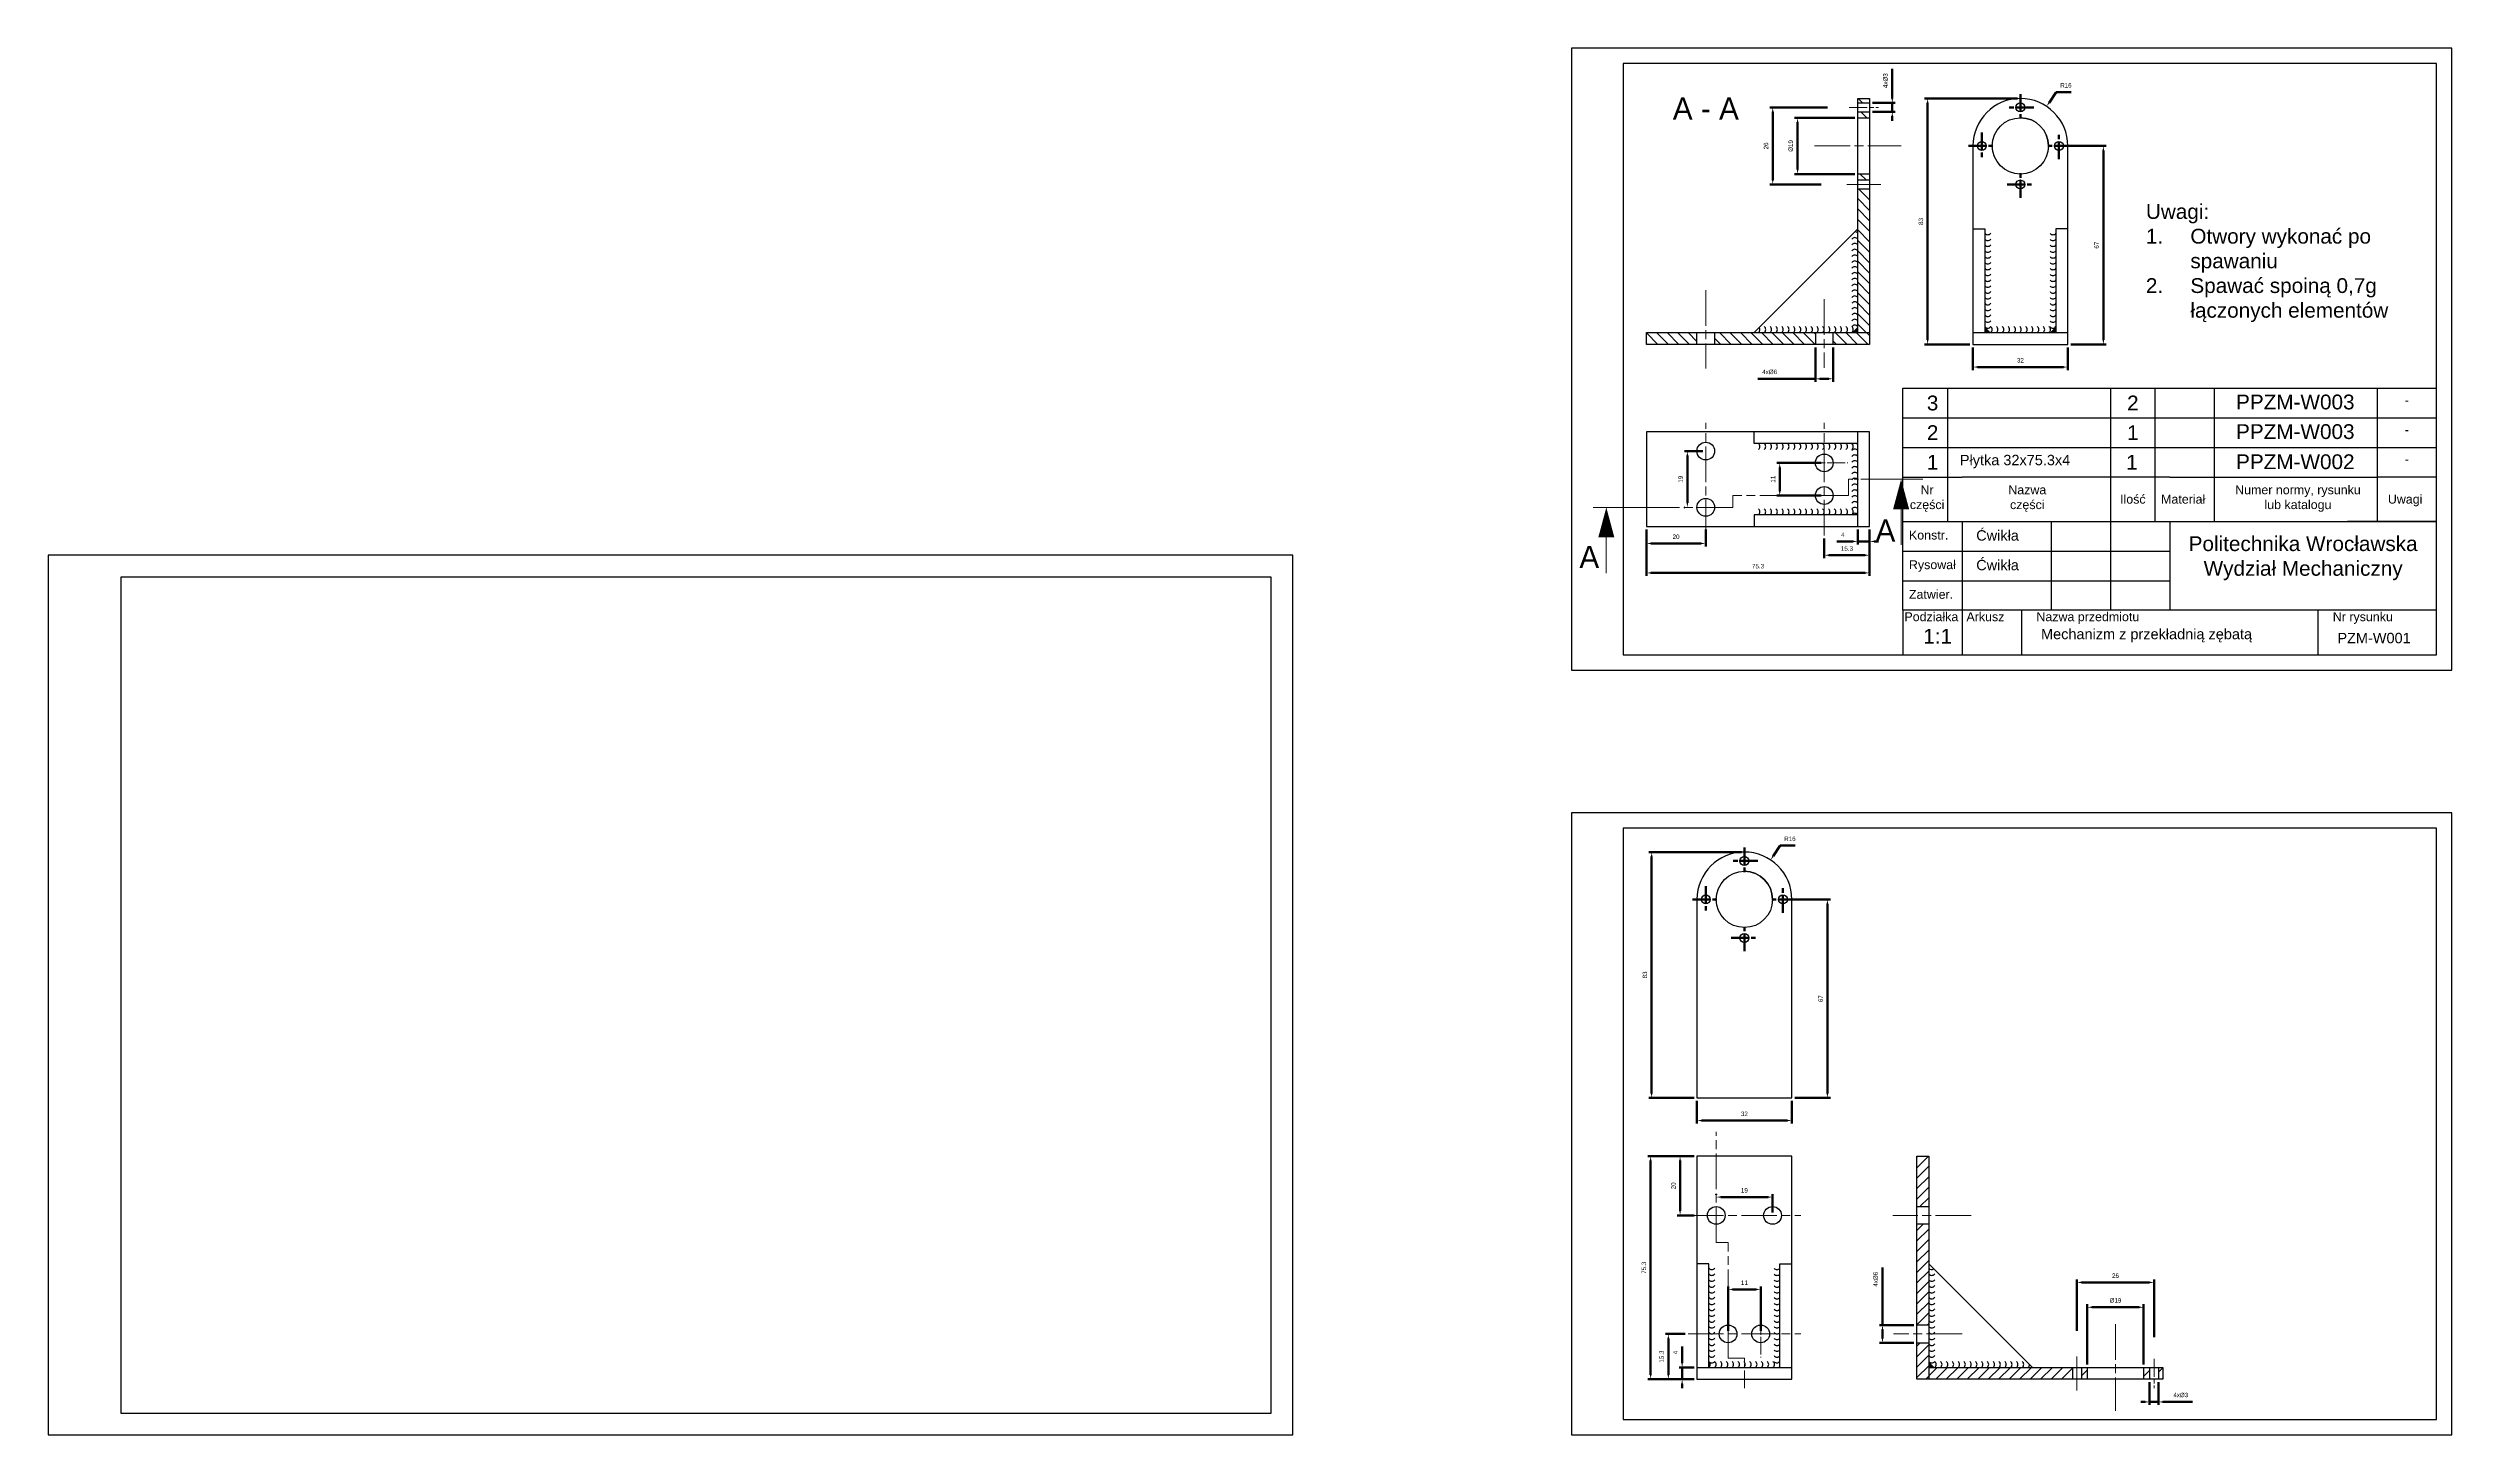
# Model space of a CAD drawing. Header units: millimetres. Extents: x 1269 to 5832, y 527 to 3540.
# Drawn here: x 1821 to 2632, y 2983 to 3451 of the extents above; entities that cross this region are included whole.
import ezdxf

# ---------------------------------------------------------------- set-up
doc = ezdxf.new("R2010")
doc.units = ezdxf.units.MM
doc.linetypes.add('AM_ISO08W050', pattern=[18, 12, -1.5, 3, -1.5])
doc.linetypes.add('AM_ISO08W050x2', pattern=[9, 6, -0.75, 1.5, -0.75])
for name, color, linetype, lineweight in [('AM_0', 7, 'Continuous', 50), ('AM_5', 7, 'Continuous', 50), ('AM_6', 7, 'Continuous', 50), ('AM_7', 7, 'AM_ISO08W050', 50), ('AM_8', 1, 'Continuous', 25), ('Default', 7, 'Continuous', 50), ('walek2', 7, 'Continuous', 50)]:
    doc.layers.add(name, color=color, linetype=linetype, lineweight=lineweight)
doc.styles.get("Standard").update_dxf_attribs({"font": 'arial.ttf'})
doc.dimstyles.new('AM_ISO$0', dxfattribs={"dimtxt": 3.5, "dimasz": 3.5, "dimexe": 1, "dimexo": 1, "dimgap": 1.5, "dimtad": 1, "dimdsep": 46, "dimtxsty": 'Standard', "dimcen": 0, "dimclrd": 256, "dimclre": 256, "dimclrt": 7, "dimadec": 0, "dimazin": 2, "dimtp": 0.1, "dimtm": 0.1, "dimtfac": 0.71, "dimtdec": 3, "dimtmove": 0, "dimatfit": 3, "dimfxl": 1, "dimlwd": -1, "dimlwe": -1, "dimarcsym": 1})
doc.dimstyles.new('AM_ISO$4', dxfattribs={"dimtxt": 3.5, "dimasz": 3.5, "dimexe": 1, "dimexo": 1, "dimgap": 1.5, "dimtad": 1, "dimtoh": 1, "dimdsep": 46, "dimtxsty": 'Standard', "dimcen": 0, "dimclrd": 256, "dimclre": 256, "dimclrt": 7, "dimadec": 0, "dimazin": 2, "dimtp": 0.1, "dimtm": 0.1, "dimtfac": 0.71, "dimtdec": 3, "dimtofl": 0, "dimtmove": 0, "dimatfit": 0, "dimfxl": 1, "dimlwd": -1, "dimlwe": -1, "dimarcsym": 1})
pattern_1 = [(45, (-2906.052, 2240.1777), (-1.767767, 1.767767), [])]
pattern_2 = [(45, (0, 0), (-1.767767, 1.767767), [])]
pattern_3 = [(135, (3197.1456, -2007.4013), (-1.767767, -1.767767), [])]
pattern_4 = [(135, (5437.3233, 898.6507), (-1.767767, -1.767767), [])]

msp = doc.modelspace()

# ---------------------------------------------------------------- texts
at = {"layer": 'AM_6', "color": 7, "lineweight": 50, "attachment_point": 1}
for s, width, heights, insert, char_height in [('\\pxi-3,l4,t4;Uwagi:\\P1.^IOtwory wykonać po spawaniu\\P2.^ISpawać spoiną 0,7g łączonych elementów', 98.4135, [0], (2524.233, 3397.987), 5), ('\\pxqc;3', 20, [0], (2447.274, 3333.348), 5), ('2', 14.46452, [5], (2522.886, 3333.348), 5), ('\\pxqc;PPZM-W003', 54.72259, [5.168], (2552.274, 3333.691), 5), ('\\pxqc;-', 20, [0], (2607.274, 3333.348), 3), ('\\pxqc;2', 20, [0], (2447.274, 3323.348), 5), ('1', 14.46452, [5], (2522.886, 3323.348), 5), ('\\pxqc;PPZM-W003', 54.72259, [5.168], (2552.274, 3323.691), 5), ('\\pxqc;-', 20, [0], (2607.274, 3323.348), 3), ('\\pxqc;1', 20, [0], (2447.274, 3313.348), 5), ('\\pxql;Płytka 32x75.3x4 ', 64.75384, [3.552], (2466.47, 3313.348), 3.5), ('\\pxqc;1', 14.46452, [5], (2517.274, 3313.348), 5), ('\\pxqc;PPZM-W002', 54.72259, [5.168], (2552.274, 3313.512), 5), ('\\pxqc;-', 20, [0], (2607.274, 3313.348), 3), ('\\pxqc;Politechnika Wrocławska\\PWydział Mechaniczny', 90, [0], (2537.274, 3285.863), 5), ('  1:1', 85.18677, [0], (2450.237, 3254.613), 5), ('Mechanizm z przekładnią zębatą', 85.18677, [0], (2493.846, 3254.613), 3.5), ('PZM-W001', 85.18677, [0], (2593.846, 3253.258), 3.5)]:
    msp.add_mtext_dynamic_manual_height_columns(s, width=width, gutter_width=25, heights=heights, dxfattribs=dict(at, insert=insert, char_height=char_height))
at = {"layer": 'AM_6', "attachment_point": 1}
for s, width, gutter_width, heights, insert, char_height in [('\\pxqc;Nr \\Pczęści', 12.10998, 17.5, [9.216], (2449.354, 3303.037), 3), ('\\pxqc;Nazwa \\Pczęści', 53.86916, 0, [12.174], (2462.274, 3303.037), 3), ('\\pxqc;Numer normy, rysunku\\Plub katalogu', 52.35406, 17.5, [10.237], (2554.354, 3303.037), 3), ('\\pxqc;Ilość', 10.94046, 17.5, [2.997], (2519.354, 3299.879), 3), ('Materiał', 17.34976, 17.5, [4.842], (2534.354, 3299.879), 3), ('\\pxqc;Uwagi', 14.6818, 17.5, [3.485], (2609.354, 3299.879), 3), ('Konstr.', 12.67442, 17.5, [0], (2449.291, 3287.761), 3), ('Ćwikła', 21.52838, 17.5, [0], (2471.981, 3287.901), 3.5), ('Rysował', 12.67442, 17.5, [0], (2449.291, 3277.761), 3), ('Ćwikła', 21.52838, 17.5, [0], (2471.981, 3277.901), 3.5), ('Podziałka', 44.31477, 17.5, [5.119], (2447.761, 3260.195), 3), ('Zatwier.', 12.67442, 17.5, [0], (2449.291, 3267.761), 3), ('Arkusz', 44.31477, 17.5, [5.119], (2468.688, 3260.195), 3), ('Nazwa przedmiotu', 44.31477, 17.5, [5.119], (2492.284, 3260.195), 3), ('Nr rysunku', 44.31477, 17.5, [5.119], (2592.284, 3260.195), 3)]:
    msp.add_mtext_dynamic_manual_height_columns(s, width=width, gutter_width=gutter_width, heights=heights, dxfattribs=dict(at, insert=insert, char_height=char_height))
at = {"layer": 'walek2', "insert": (2369.615, 3433.992), "char_height": 7.5, "attachment_point": 1}
msp.add_mtext_dynamic_manual_height_columns('{\\fGill Sans MT|b0|i0|c238|p34;A - A}', width=31.20842, gutter_width=37.5, heights=[0], dxfattribs=at)
at = {"layer": 'walek2', "lineweight": 5, "char_height": 7.5, "attachment_point": 1}
for insert in [(2438.015, 3291.526), (2338.1, 3282.631)]:
    msp.add_mtext_dynamic_manual_height_columns('{\\fGill Sans MT|b0|i0|c238|p34;A}', width=10.16787, gutter_width=37.5, heights=[0], dxfattribs=dict(at, insert=insert))

# ---------------------------------------------------------------- blocks, each defined once
blk = doc.blocks.new('*U211')
blk.add_circle((0, 0), 1.5)
at = {"layer": 'AM_7', "linetype": 'AM_ISO08W050x2'}
for p, q in [((-4.5, 0), (4.5, 0)), ((0, 4.5), (0, -4.5))]:
    blk.add_line(p, q, dxfattribs=at)
blk = doc.blocks.new('*U212')
at = {"color": 0, "linetype": 'ByBlock', "lineweight": -2, "transparency": 16777216}
for p, rotation in [((5299.82, 955.44), 270.0000000000001), ((5312.82, 942.44), 180), ((5299.82, 929.44), 90.00000000000001)]:
    blk.add_blockref('*U211', p, dxfattribs=dict(at, rotation=rotation))
blk.add_blockref('*U211', (5286.82, 942.44), dxfattribs=at)
blk = doc.blocks.new('*D213')
at = {"layer": 'AM_5', "linetype": 'ByBlock', "transparency": 16777216}
for p, q in [((2384.27, 3063.6), (2384.27, 3063.8)), ((2401.77, 3062.8), (2385.77, 3062.8)), ((2403.27, 3057.6), (2403.27, 3063.8))]:
    blk.add_line(p, q, dxfattribs=at)
at = {"layer": 'AM_5', "transparency": 16777216}
for points in [[(2385.77, 3063.05), (2385.77, 3062.55), (2384.27, 3062.8)], [(2401.77, 3063.05), (2401.77, 3062.55), (2403.27, 3062.8)]]:
    blk.add_solid(points, dxfattribs=at)
at = {"layer": 'Defpoints', "color": 0, "transparency": 16777216}
for p in [(2384.27, 3062.8), (2384.27, 3062.6), (2403.27, 3056.6)]:
    blk.add_point(p, dxfattribs=at)
at = {"layer": 'AM_5', "color": 7, "lineweight": 15, "transparency": 16777216, "insert": (2393.77, 3065.06), "char_height": 1.5, "attachment_point": 5}
blk.add_mtext('19', dxfattribs=at)
blk = doc.blocks.new('*D214')
at = {"layer": 'AM_5', "linetype": 'ByBlock', "transparency": 16777216}
for p, q in [((2376.77, 3076.6), (2371.08, 3076.6)), ((2372.08, 3058.1), (2372.08, 3075.1)), ((2376.77, 3056.6), (2371.08, 3056.6))]:
    blk.add_line(p, q, dxfattribs=at)
at = {"layer": 'AM_5', "transparency": 16777216}
for points in [[(2371.83, 3075.1), (2372.33, 3075.1), (2372.08, 3076.6)], [(2371.83, 3058.1), (2372.33, 3058.1), (2372.08, 3056.6)]]:
    blk.add_solid(points, dxfattribs=at)
at = {"layer": 'Defpoints', "color": 0, "transparency": 16777216}
for p in [(2372.08, 3076.6), (2377.77, 3076.6), (2377.77, 3056.6)]:
    blk.add_point(p, dxfattribs=at)
at = {"layer": 'AM_5', "color": 7, "lineweight": 15, "transparency": 16777216, "insert": (2369.82, 3066.6), "char_height": 1.5, "attachment_point": 5, "rotation": 90}
blk.add_mtext('20', dxfattribs=at)
blk = doc.blocks.new('*D215')
at = {"layer": 'AM_5', "linetype": 'ByBlock', "transparency": 16777216}
for p, q in [((2376.77, 3076.6), (2361.14, 3076.6)), ((2362.14, 3002.8), (2362.14, 3075.1)), ((2376.77, 3001.3), (2361.14, 3001.3))]:
    blk.add_line(p, q, dxfattribs=at)
at = {"layer": 'AM_5', "transparency": 16777216}
for points in [[(2361.89, 3075.1), (2362.39, 3075.1), (2362.14, 3076.6)], [(2361.89, 3002.8), (2362.39, 3002.8), (2362.14, 3001.3)]]:
    blk.add_solid(points, dxfattribs=at)
at = {"layer": 'Defpoints', "color": 0, "transparency": 16777216}
for p in [(2362.14, 3076.6), (2377.77, 3076.6), (2377.77, 3001.3)]:
    blk.add_point(p, dxfattribs=at)
at = {"layer": 'AM_5', "color": 7, "lineweight": 15, "transparency": 16777216, "insert": (2359.87, 3038.95), "char_height": 1.5, "attachment_point": 5, "rotation": 90}
blk.add_mtext('75.3', dxfattribs=at)
blk = doc.blocks.new('*D216')
at = {"layer": 'AM_5', "linetype": 'ByBlock', "transparency": 16777216}
for p, q in [((2372.77, 3006.8), (2372.77, 3012.34)), ((2376.77, 3005.3), (2371.77, 3005.3)), ((2376.77, 3001.3), (2371.77, 3001.3)), ((2372.77, 3001.3), (2372.77, 3005.3)), ((2372.77, 2999.8), (2372.77, 2998.3))]:
    blk.add_line(p, q, dxfattribs=at)
at = {"layer": 'AM_5', "transparency": 16777216}
for points in [[(2372.52, 3006.8), (2373.02, 3006.8), (2372.77, 3005.3)], [(2372.52, 2999.8), (2373.02, 2999.8), (2372.77, 3001.3)]]:
    blk.add_solid(points, dxfattribs=at)
at = {"layer": 'Defpoints', "color": 0, "transparency": 16777216}
for p in [(2372.77, 3005.3), (2377.77, 3005.3), (2377.77, 3001.3)]:
    blk.add_point(p, dxfattribs=at)
at = {"layer": 'AM_5', "color": 7, "lineweight": 15, "transparency": 16777216, "insert": (2370.52, 3010.32), "char_height": 1.5, "attachment_point": 5, "rotation": 90}
blk.add_mtext('4', dxfattribs=at)
blk = doc.blocks.new('*D217')
at = {"layer": 'AM_5', "linetype": 'ByBlock', "transparency": 16777216}
for p, q in [((2377.77, 3095.28), (2377.77, 3087.63)), ((2409.77, 3095.28), (2409.77, 3087.63)), ((2379.27, 3088.63), (2408.27, 3088.63))]:
    blk.add_line(p, q, dxfattribs=at)
at = {"layer": 'AM_5', "transparency": 16777216}
for points in [[(2379.27, 3088.88), (2379.27, 3088.38), (2377.77, 3088.63)], [(2408.27, 3088.88), (2408.27, 3088.38), (2409.77, 3088.63)]]:
    blk.add_solid(points, dxfattribs=at)
at = {"layer": 'Defpoints', "color": 0, "transparency": 16777216}
for p in [(2377.77, 3096.28), (2409.77, 3096.28), (2409.77, 3088.63)]:
    blk.add_point(p, dxfattribs=at)
at = {"layer": 'AM_5', "color": 7, "lineweight": 15, "transparency": 16777216, "insert": (2393.77, 3090.9), "char_height": 1.5, "attachment_point": 5}
blk.add_mtext('32', dxfattribs=at)
blk = doc.blocks.new('*D218')
at = {"layer": 'AM_5', "linetype": 'ByBlock', "transparency": 16777216}
for p, q in [((2403.44, 3177.86), (2405.84, 3181.46)), ((2405.84, 3181.46), (2410.92, 3181.46))]:
    blk.add_line(p, q, dxfattribs=at)
at = {"layer": 'AM_5', "transparency": 16777216}
blk.add_solid([(2403.24, 3178), (2403.65, 3177.72), (2402.62, 3176.61)], dxfattribs=at)
at = {"layer": 'Defpoints', "color": 0, "transparency": 16777216}
for p in [(2402.62, 3176.61), (2393.77, 3163.28)]:
    blk.add_point(p, dxfattribs=at)
at = {"layer": 'AM_5', "color": 7, "lineweight": 15, "transparency": 16777216, "insert": (2409.13, 3183.73), "char_height": 1.5, "attachment_point": 5}
blk.add_mtext('R16', dxfattribs=at)
blk = doc.blocks.new('*D219')
at = {"layer": 'AM_5', "linetype": 'ByBlock', "transparency": 16777216}
for p, q in [((2410.77, 3163.28), (2422.77, 3163.28)), ((2421.77, 3161.78), (2421.77, 3097.78)), ((2410.77, 3096.28), (2422.77, 3096.28))]:
    blk.add_line(p, q, dxfattribs=at)
at = {"layer": 'AM_5', "transparency": 16777216}
for points in [[(2421.52, 3161.78), (2422.02, 3161.78), (2421.77, 3163.28)], [(2421.52, 3097.78), (2422.02, 3097.78), (2421.77, 3096.28)]]:
    blk.add_solid(points, dxfattribs=at)
at = {"layer": 'Defpoints', "color": 0, "transparency": 16777216}
for p in [(2409.77, 3163.28), (2409.77, 3096.28), (2421.77, 3096.28)]:
    blk.add_point(p, dxfattribs=at)
at = {"layer": 'AM_5', "color": 7, "lineweight": 15, "transparency": 16777216, "insert": (2419.5, 3129.78), "char_height": 1.5, "attachment_point": 5, "rotation": 90}
blk.add_mtext('67', dxfattribs=at)
blk = doc.blocks.new('*D220')
at = {"layer": 'AM_5', "linetype": 'ByBlock', "transparency": 16777216}
for p, q in [((2392.77, 3179.28), (2361.48, 3179.28)), ((2362.48, 3097.78), (2362.48, 3177.78)), ((2376.77, 3096.28), (2361.48, 3096.28))]:
    blk.add_line(p, q, dxfattribs=at)
at = {"layer": 'AM_5', "transparency": 16777216}
for points in [[(2362.23, 3177.78), (2362.73, 3177.78), (2362.48, 3179.28)], [(2362.23, 3097.78), (2362.73, 3097.78), (2362.48, 3096.28)]]:
    blk.add_solid(points, dxfattribs=at)
at = {"layer": 'Defpoints', "color": 0, "transparency": 16777216}
for p in [(2362.48, 3179.28), (2393.77, 3179.28), (2377.77, 3096.28)]:
    blk.add_point(p, dxfattribs=at)
at = {"layer": 'AM_5', "color": 7, "lineweight": 15, "transparency": 16777216, "insert": (2360.21, 3137.78), "char_height": 1.5, "attachment_point": 5, "rotation": 90}
blk.add_mtext('83', dxfattribs=at)
blk = doc.blocks.new('*D221')
at = {"layer": 'AM_5', "linetype": 'ByBlock', "transparency": 16777216}
for p, q in [((2505.97, 3017.68), (2505.97, 3034.99)), ((2507.47, 3033.99), (2530.47, 3033.99)), ((2531.97, 3015.55), (2531.97, 3034.99))]:
    blk.add_line(p, q, dxfattribs=at)
at = {"layer": 'AM_5', "transparency": 16777216}
for points in [[(2507.47, 3034.24), (2507.47, 3033.74), (2505.97, 3033.99)], [(2530.47, 3034.24), (2530.47, 3033.74), (2531.97, 3033.99)]]:
    blk.add_solid(points, dxfattribs=at)
at = {"layer": 'Defpoints', "color": 0, "transparency": 16777216}
for p in [(2531.97, 3033.99), (2505.97, 3016.68), (2531.97, 3014.55)]:
    blk.add_point(p, dxfattribs=at)
at = {"layer": 'AM_5', "color": 7, "lineweight": 15, "transparency": 16777216, "insert": (2518.97, 3036.26), "char_height": 1.5, "attachment_point": 5}
blk.add_mtext('26', dxfattribs=at)
blk = doc.blocks.new('*D222')
at = {"layer": 'AM_5', "linetype": 'ByBlock', "transparency": 16777216}
for p, q in [((2509.47, 3006.3), (2509.47, 3026.6)), ((2510.97, 3025.6), (2526.97, 3025.6)), ((2528.47, 3006.3), (2528.47, 3026.6))]:
    blk.add_line(p, q, dxfattribs=at)
at = {"layer": 'AM_5', "transparency": 16777216}
for points in [[(2510.97, 3025.85), (2510.97, 3025.35), (2509.47, 3025.6)], [(2526.97, 3025.85), (2526.97, 3025.35), (2528.47, 3025.6)]]:
    blk.add_solid(points, dxfattribs=at)
at = {"layer": 'Defpoints', "color": 0, "transparency": 16777216}
for p in [(2528.47, 3025.6), (2509.47, 3005.3), (2528.47, 3005.3)]:
    blk.add_point(p, dxfattribs=at)
at = {"layer": 'AM_5', "color": 7, "lineweight": 15, "transparency": 16777216, "insert": (2518.97, 3027.91), "char_height": 1.5, "attachment_point": 5}
blk.add_mtext('%%C19', dxfattribs=at)
blk = doc.blocks.new('*D223')
at = {"layer": 'AM_5', "linetype": 'ByBlock', "transparency": 16777216}
for p, q in [((2528.97, 2993.65), (2527.47, 2993.65)), ((2530.47, 3000.3), (2530.47, 2992.65)), ((2530.47, 2993.65), (2533.47, 2993.65)), ((2533.47, 3000.3), (2533.47, 2992.65)), ((2534.97, 2993.65), (2544.94, 2993.65))]:
    blk.add_line(p, q, dxfattribs=at)
at = {"layer": 'AM_5', "transparency": 16777216}
for points in [[(2528.97, 2993.9), (2528.97, 2993.4), (2530.47, 2993.65)], [(2534.97, 2993.9), (2534.97, 2993.4), (2533.47, 2993.65)]]:
    blk.add_solid(points, dxfattribs=at)
at = {"layer": 'Defpoints', "color": 0, "transparency": 16777216}
for p in [(2530.47, 3001.3), (2533.47, 3001.3), (2533.47, 2993.65)]:
    blk.add_point(p, dxfattribs=at)
at = {"layer": 'AM_5', "color": 7, "lineweight": 15, "transparency": 16777216, "insert": (2541, 2995.96), "char_height": 1.5, "attachment_point": 5}
blk.add_mtext('4x%%C3', dxfattribs=at)
blk = doc.blocks.new('*D226')
at = {"layer": 'AM_5', "linetype": 'ByBlock', "transparency": 16777216}
for p, q in [((2440.36, 3019.6), (2440.36, 3038.99)), ((2450.97, 3019.6), (2439.36, 3019.6)), ((2440.36, 3015.1), (2440.36, 3018.1)), ((2450.97, 3013.6), (2439.36, 3013.6))]:
    blk.add_line(p, q, dxfattribs=at)
at = {"layer": 'AM_5', "transparency": 16777216}
for points in [[(2440.11, 3018.1), (2440.61, 3018.1), (2440.36, 3019.6)], [(2440.11, 3015.1), (2440.61, 3015.1), (2440.36, 3013.6)]]:
    blk.add_solid(points, dxfattribs=at)
at = {"layer": 'Defpoints', "color": 0, "transparency": 16777216}
for p in [(2440.36, 3019.6), (2451.97, 3019.6), (2451.97, 3013.6)]:
    blk.add_point(p, dxfattribs=at)
at = {"layer": 'AM_5', "color": 7, "lineweight": 15, "transparency": 16777216, "insert": (2438.06, 3035.05), "char_height": 1.5, "attachment_point": 5, "rotation": 90}
blk.add_mtext('4x%%C6', dxfattribs=at)
blk = doc.blocks.new('*D227')
at = {"layer": 'AM_5', "linetype": 'ByBlock', "transparency": 16777216}
for p, q in [((2388.27, 3017.6), (2388.27, 3032.63)), ((2397.77, 3031.63), (2389.77, 3031.63)), ((2399.27, 3017.6), (2399.27, 3032.63))]:
    blk.add_line(p, q, dxfattribs=at)
at = {"layer": 'AM_5', "transparency": 16777216}
for points in [[(2389.77, 3031.88), (2389.77, 3031.38), (2388.27, 3031.63)], [(2397.77, 3031.88), (2397.77, 3031.38), (2399.27, 3031.63)]]:
    blk.add_solid(points, dxfattribs=at)
at = {"layer": 'Defpoints', "color": 0, "transparency": 16777216}
for p in [(2388.27, 3031.63), (2388.27, 3016.6), (2399.27, 3016.6)]:
    blk.add_point(p, dxfattribs=at)
at = {"layer": 'AM_5', "color": 7, "lineweight": 15, "transparency": 16777216, "insert": (2393.77, 3033.89), "char_height": 1.5, "attachment_point": 5}
blk.add_mtext('11', dxfattribs=at)
blk = doc.blocks.new('*D228')
at = {"layer": 'AM_5', "linetype": 'ByBlock', "transparency": 16777216}
for p, q in [((2373.77, 3016.6), (2367.11, 3016.6)), ((2368.11, 3002.8), (2368.11, 3015.1)), ((2376.77, 3001.3), (2367.11, 3001.3))]:
    blk.add_line(p, q, dxfattribs=at)
at = {"layer": 'AM_5', "transparency": 16777216}
for points in [[(2367.86, 3015.1), (2368.36, 3015.1), (2368.11, 3016.6)], [(2367.86, 3002.8), (2368.36, 3002.8), (2368.11, 3001.3)]]:
    blk.add_solid(points, dxfattribs=at)
at = {"layer": 'Defpoints', "color": 0, "transparency": 16777216}
for p in [(2368.11, 3016.6), (2374.77, 3016.6), (2377.77, 3001.3)]:
    blk.add_point(p, dxfattribs=at)
at = {"layer": 'AM_5', "color": 7, "lineweight": 15, "transparency": 16777216, "insert": (2365.84, 3008.95), "char_height": 1.5, "attachment_point": 5, "rotation": 90}
blk.add_mtext('15.3', dxfattribs=at)
blk = doc.blocks.new('*U262')
blk.add_circle((0, 0), 1.5)
at = {"layer": 'AM_7', "linetype": 'AM_ISO08W050x2'}
for p, q in [((-4.5, 0), (4.5, 0)), ((0, 4.5), (0, -4.5))]:
    blk.add_line(p, q, dxfattribs=at)
blk = doc.blocks.new('*U263')
at = {"color": 0, "linetype": 'ByBlock', "lineweight": -2, "transparency": 16777216}
for p, rotation in [((5299.82, 955.44), 270.0000000000001), ((5312.82, 942.44), 180), ((5299.82, 929.44), 90.00000000000001)]:
    blk.add_blockref('*U262', p, dxfattribs=dict(at, rotation=rotation))
blk.add_blockref('*U262', (5286.82, 942.44), dxfattribs=at)
blk = doc.blocks.new('*D264')
at = {"layer": 'AM_5', "linetype": 'ByBlock', "transparency": 16777216}
for p, q in [((2379.72, 3314.62), (2373.53, 3314.62)), ((2374.53, 3313.12), (2374.53, 3297.12)), ((2373.72, 3295.62), (2373.53, 3295.62))]:
    blk.add_line(p, q, dxfattribs=at)
at = {"layer": 'AM_5', "transparency": 16777216}
for points in [[(2374.28, 3313.12), (2374.78, 3313.12), (2374.53, 3314.62)], [(2374.28, 3297.12), (2374.78, 3297.12), (2374.53, 3295.62)]]:
    blk.add_solid(points, dxfattribs=at)
at = {"layer": 'Defpoints', "color": 0, "transparency": 16777216}
for p in [(2380.72, 3314.62), (2374.53, 3295.62), (2374.72, 3295.62)]:
    blk.add_point(p, dxfattribs=at)
at = {"layer": 'AM_5', "color": 7, "lineweight": 15, "transparency": 16777216, "insert": (2372.26, 3305.12), "char_height": 1.5, "attachment_point": 5, "rotation": 90}
blk.add_mtext('19', dxfattribs=at)
blk = doc.blocks.new('*D272')
at = {"layer": 'AM_5', "linetype": 'ByBlock', "transparency": 16777216}
for p, q in [((2360.72, 3288.12), (2360.72, 3282.44)), ((2380.72, 3288.12), (2380.72, 3282.44)), ((2379.22, 3283.44), (2362.22, 3283.44))]:
    blk.add_line(p, q, dxfattribs=at)
at = {"layer": 'AM_5', "transparency": 16777216}
for points in [[(2362.22, 3283.69), (2362.22, 3283.19), (2360.72, 3283.44)], [(2379.22, 3283.69), (2379.22, 3283.19), (2380.72, 3283.44)]]:
    blk.add_solid(points, dxfattribs=at)
at = {"layer": 'Defpoints', "color": 0, "transparency": 16777216}
for p in [(2360.72, 3289.12), (2380.72, 3289.12), (2360.72, 3283.44)]:
    blk.add_point(p, dxfattribs=at)
at = {"layer": 'AM_5', "color": 7, "lineweight": 15, "transparency": 16777216, "insert": (2370.72, 3285.7), "char_height": 1.5, "attachment_point": 5}
blk.add_mtext('20', dxfattribs=at)
blk = doc.blocks.new('*D273')
at = {"layer": 'AM_5', "linetype": 'ByBlock', "transparency": 16777216}
for p, q in [((2360.72, 3288.12), (2360.72, 3272.49)), ((2436.02, 3288.12), (2436.02, 3272.49)), ((2434.52, 3273.49), (2362.22, 3273.49))]:
    blk.add_line(p, q, dxfattribs=at)
at = {"layer": 'AM_5', "transparency": 16777216}
for points in [[(2362.22, 3273.74), (2362.22, 3273.24), (2360.72, 3273.49)], [(2434.52, 3273.74), (2434.52, 3273.24), (2436.02, 3273.49)]]:
    blk.add_solid(points, dxfattribs=at)
at = {"layer": 'Defpoints', "color": 0, "transparency": 16777216}
for p in [(2360.72, 3289.12), (2436.02, 3289.12), (2360.72, 3273.49)]:
    blk.add_point(p, dxfattribs=at)
at = {"layer": 'AM_5', "color": 7, "lineweight": 15, "transparency": 16777216, "insert": (2398.37, 3275.76), "char_height": 1.5, "attachment_point": 5}
blk.add_mtext('75.3', dxfattribs=at)
blk = doc.blocks.new('*D274')
at = {"layer": 'AM_5', "linetype": 'ByBlock', "transparency": 16777216}
for p, q in [((2432.02, 3288.12), (2432.02, 3283.12)), ((2436.02, 3288.12), (2436.02, 3283.12)), ((2430.52, 3284.12), (2424.98, 3284.12)), ((2436.02, 3284.12), (2432.02, 3284.12)), ((2437.52, 3284.12), (2439.02, 3284.12))]:
    blk.add_line(p, q, dxfattribs=at)
at = {"layer": 'AM_5', "transparency": 16777216}
for points in [[(2430.52, 3284.37), (2430.52, 3283.87), (2432.02, 3284.12)], [(2437.52, 3284.37), (2437.52, 3283.87), (2436.02, 3284.12)]]:
    blk.add_solid(points, dxfattribs=at)
at = {"layer": 'Defpoints', "color": 0, "transparency": 16777216}
for p in [(2432.02, 3289.12), (2436.02, 3289.12), (2432.02, 3284.12)]:
    blk.add_point(p, dxfattribs=at)
at = {"layer": 'AM_5', "color": 7, "lineweight": 15, "transparency": 16777216, "insert": (2427, 3286.37), "char_height": 1.5, "attachment_point": 5}
blk.add_mtext('4', dxfattribs=at)
blk = doc.blocks.new('*D275')
at = {"layer": 'AM_5', "linetype": 'ByBlock', "transparency": 16777216}
for p, q in [((2470.88, 3349.62), (2470.88, 3341.98)), ((2502.88, 3349.62), (2502.88, 3341.98)), ((2472.38, 3342.98), (2501.38, 3342.98))]:
    blk.add_line(p, q, dxfattribs=at)
at = {"layer": 'AM_5', "transparency": 16777216}
for points in [[(2472.38, 3343.23), (2472.38, 3342.73), (2470.88, 3342.98)], [(2501.38, 3343.23), (2501.38, 3342.73), (2502.88, 3342.98)]]:
    blk.add_solid(points, dxfattribs=at)
at = {"layer": 'Defpoints', "color": 0, "transparency": 16777216}
for p in [(2470.88, 3350.62), (2502.88, 3350.62), (2502.88, 3342.98)]:
    blk.add_point(p, dxfattribs=at)
at = {"layer": 'AM_5', "color": 7, "lineweight": 15, "transparency": 16777216, "insert": (2486.88, 3345.25), "char_height": 1.5, "attachment_point": 5}
blk.add_mtext('32', dxfattribs=at)
blk = doc.blocks.new('*D265')
at = {"layer": 'AM_5', "linetype": 'ByBlock', "transparency": 16777216}
for p, q in [((2496.56, 3432.21), (2498.95, 3435.81)), ((2498.95, 3435.81), (2504.03, 3435.81))]:
    blk.add_line(p, q, dxfattribs=at)
at = {"layer": 'AM_5', "transparency": 16777216}
blk.add_solid([(2496.35, 3432.34), (2496.76, 3432.07), (2495.73, 3430.96)], dxfattribs=at)
at = {"layer": 'Defpoints', "color": 0, "transparency": 16777216}
for p in [(2495.73, 3430.96), (2486.88, 3417.62)]:
    blk.add_point(p, dxfattribs=at)
at = {"layer": 'AM_5', "color": 7, "lineweight": 15, "transparency": 16777216, "insert": (2502.24, 3438.08), "char_height": 1.5, "attachment_point": 5}
blk.add_mtext('R16', dxfattribs=at)
blk = doc.blocks.new('*D276')
at = {"layer": 'AM_5', "linetype": 'ByBlock', "transparency": 16777216}
for p, q in [((2503.88, 3417.62), (2515.88, 3417.62)), ((2514.88, 3416.12), (2514.88, 3352.12)), ((2503.88, 3350.62), (2515.88, 3350.62))]:
    blk.add_line(p, q, dxfattribs=at)
at = {"layer": 'AM_5', "transparency": 16777216}
for points in [[(2514.63, 3416.12), (2515.13, 3416.12), (2514.88, 3417.62)], [(2514.63, 3352.12), (2515.13, 3352.12), (2514.88, 3350.62)]]:
    blk.add_solid(points, dxfattribs=at)
at = {"layer": 'Defpoints', "color": 0, "transparency": 16777216}
for p in [(2502.88, 3417.62), (2502.88, 3350.62), (2514.88, 3350.62)]:
    blk.add_point(p, dxfattribs=at)
at = {"layer": 'AM_5', "color": 7, "lineweight": 15, "transparency": 16777216, "insert": (2512.61, 3384.12), "char_height": 1.5, "attachment_point": 5, "rotation": 90}
blk.add_mtext('67', dxfattribs=at)
blk = doc.blocks.new('*D277')
at = {"layer": 'AM_5', "linetype": 'ByBlock', "transparency": 16777216}
for p, q in [((2485.88, 3433.62), (2454.59, 3433.62)), ((2455.59, 3352.12), (2455.59, 3432.12)), ((2469.88, 3350.62), (2454.59, 3350.62))]:
    blk.add_line(p, q, dxfattribs=at)
at = {"layer": 'AM_5', "transparency": 16777216}
for points in [[(2455.34, 3432.12), (2455.84, 3432.12), (2455.59, 3433.62)], [(2455.34, 3352.12), (2455.84, 3352.12), (2455.59, 3350.62)]]:
    blk.add_solid(points, dxfattribs=at)
at = {"layer": 'Defpoints', "color": 0, "transparency": 16777216}
for p in [(2455.59, 3433.62), (2486.88, 3433.62), (2470.88, 3350.62)]:
    blk.add_point(p, dxfattribs=at)
at = {"layer": 'AM_5', "color": 7, "lineweight": 15, "transparency": 16777216, "insert": (2453.33, 3392.12), "char_height": 1.5, "attachment_point": 5, "rotation": 90}
blk.add_mtext('83', dxfattribs=at)
blk = doc.blocks.new('*D266')
at = {"layer": 'AM_5', "linetype": 'ByBlock', "transparency": 16777216}
for p, q in [((2421.77, 3430.62), (2402.33, 3430.62)), ((2403.33, 3406.12), (2403.33, 3429.12)), ((2419.65, 3404.62), (2402.33, 3404.62))]:
    blk.add_line(p, q, dxfattribs=at)
at = {"layer": 'AM_5', "transparency": 16777216}
for points in [[(2403.08, 3429.12), (2403.58, 3429.12), (2403.33, 3430.62)], [(2403.08, 3406.12), (2403.58, 3406.12), (2403.33, 3404.62)]]:
    blk.add_solid(points, dxfattribs=at)
at = {"layer": 'Defpoints', "color": 0, "transparency": 16777216}
for p in [(2403.33, 3430.62), (2422.77, 3430.62), (2420.65, 3404.62)]:
    blk.add_point(p, dxfattribs=at)
at = {"layer": 'AM_5', "color": 7, "lineweight": 15, "transparency": 16777216, "insert": (2401.06, 3417.62), "char_height": 1.5, "attachment_point": 5, "rotation": 90}
blk.add_mtext('26', dxfattribs=at)
blk = doc.blocks.new('*D267')
at = {"layer": 'AM_5', "linetype": 'ByBlock', "transparency": 16777216}
for p, q in [((2431.02, 3427.12), (2410.72, 3427.12)), ((2411.72, 3409.62), (2411.72, 3425.62)), ((2431.02, 3408.12), (2410.72, 3408.12))]:
    blk.add_line(p, q, dxfattribs=at)
at = {"layer": 'AM_5', "transparency": 16777216}
for points in [[(2411.47, 3425.62), (2411.97, 3425.62), (2411.72, 3427.12)], [(2411.47, 3409.62), (2411.97, 3409.62), (2411.72, 3408.12)]]:
    blk.add_solid(points, dxfattribs=at)
at = {"layer": 'Defpoints', "color": 0, "transparency": 16777216}
for p in [(2411.72, 3427.12), (2432.02, 3427.12), (2432.02, 3408.12)]:
    blk.add_point(p, dxfattribs=at)
at = {"layer": 'AM_5', "color": 7, "lineweight": 15, "transparency": 16777216, "insert": (2409.41, 3417.62), "char_height": 1.5, "attachment_point": 5, "rotation": 90}
blk.add_mtext('%%C19', dxfattribs=at)
blk = doc.blocks.new('*D268')
at = {"layer": 'AM_5', "linetype": 'ByBlock', "transparency": 16777216}
for p, q in [((2443.67, 3433.62), (2443.67, 3443.6)), ((2437.02, 3432.12), (2444.67, 3432.12)), ((2443.67, 3429.12), (2443.67, 3432.12)), ((2437.02, 3429.12), (2444.67, 3429.12)), ((2443.67, 3427.62), (2443.67, 3426.12))]:
    blk.add_line(p, q, dxfattribs=at)
at = {"layer": 'AM_5', "transparency": 16777216}
for points in [[(2443.42, 3433.62), (2443.92, 3433.62), (2443.67, 3432.12)], [(2443.42, 3427.62), (2443.92, 3427.62), (2443.67, 3429.12)]]:
    blk.add_solid(points, dxfattribs=at)
at = {"layer": 'Defpoints', "color": 0, "transparency": 16777216}
for p in [(2436.02, 3432.12), (2443.67, 3432.12), (2436.02, 3429.12)]:
    blk.add_point(p, dxfattribs=at)
at = {"layer": 'AM_5', "color": 7, "lineweight": 15, "transparency": 16777216, "insert": (2441.36, 3439.65), "char_height": 1.5, "attachment_point": 5, "rotation": 90}
blk.add_mtext('4x%%C3', dxfattribs=at)
blk = doc.blocks.new('*D269')
at = {"layer": 'AM_5', "linetype": 'ByBlock', "transparency": 16777216}
for p, q in [((2417.72, 3349.62), (2417.72, 3338.01)), ((2423.72, 3349.62), (2423.72, 3338.01)), ((2417.72, 3339.01), (2398.33, 3339.01)), ((2422.22, 3339.01), (2419.22, 3339.01))]:
    blk.add_line(p, q, dxfattribs=at)
at = {"layer": 'AM_5', "transparency": 16777216}
for points in [[(2419.22, 3339.26), (2419.22, 3338.76), (2417.72, 3339.01)], [(2422.22, 3339.26), (2422.22, 3338.76), (2423.72, 3339.01)]]:
    blk.add_solid(points, dxfattribs=at)
at = {"layer": 'Defpoints', "color": 0, "transparency": 16777216}
for p in [(2417.72, 3350.62), (2423.72, 3350.62), (2417.72, 3339.01)]:
    blk.add_point(p, dxfattribs=at)
at = {"layer": 'AM_5', "color": 7, "lineweight": 15, "transparency": 16777216, "insert": (2402.28, 3341.32), "char_height": 1.5, "attachment_point": 5}
blk.add_mtext('4x%%C6', dxfattribs=at)
blk = doc.blocks.new('*D270')
at = {"layer": 'AM_5', "linetype": 'ByBlock', "transparency": 16777216}
for p, q in [((2419.72, 3310.62), (2404.69, 3310.62)), ((2405.69, 3309.12), (2405.69, 3301.12)), ((2419.72, 3299.62), (2404.69, 3299.62))]:
    blk.add_line(p, q, dxfattribs=at)
at = {"layer": 'AM_5', "transparency": 16777216}
for points in [[(2405.44, 3309.12), (2405.94, 3309.12), (2405.69, 3310.62)], [(2405.44, 3301.12), (2405.94, 3301.12), (2405.69, 3299.62)]]:
    blk.add_solid(points, dxfattribs=at)
at = {"layer": 'Defpoints', "color": 0, "transparency": 16777216}
for p in [(2420.72, 3310.62), (2405.69, 3299.62), (2420.72, 3299.62)]:
    blk.add_point(p, dxfattribs=at)
at = {"layer": 'AM_5', "color": 7, "lineweight": 15, "transparency": 16777216, "insert": (2403.44, 3305.12), "char_height": 1.5, "attachment_point": 5, "rotation": 90}
blk.add_mtext('11', dxfattribs=at)
blk = doc.blocks.new('*D271')
at = {"layer": 'AM_5', "linetype": 'ByBlock', "transparency": 16777216}
for p, q in [((2420.72, 3285.12), (2420.72, 3278.46)), ((2436.02, 3288.12), (2436.02, 3278.46)), ((2434.52, 3279.46), (2422.22, 3279.46))]:
    blk.add_line(p, q, dxfattribs=at)
at = {"layer": 'AM_5', "transparency": 16777216}
for points in [[(2422.22, 3279.71), (2422.22, 3279.21), (2420.72, 3279.46)], [(2434.52, 3279.71), (2434.52, 3279.21), (2436.02, 3279.46)]]:
    blk.add_solid(points, dxfattribs=at)
at = {"layer": 'Defpoints', "color": 0, "transparency": 16777216}
for p in [(2420.72, 3286.12), (2436.02, 3289.12), (2420.72, 3279.46)]:
    blk.add_point(p, dxfattribs=at)
at = {"layer": 'AM_5', "color": 7, "lineweight": 15, "transparency": 16777216, "insert": (2428.37, 3281.73), "char_height": 1.5, "attachment_point": 5}
blk.add_mtext('15.3', dxfattribs=at)

# ---------------------------------------------------------------- dimensions: what is measured, and where the dimension line sits
at = {"layer": 'AM_5', "lineweight": 15}
for base, p1, p2, angle, text, override, picture, middle in [((2443.671, 3432.125), (2436.021, 3429.125), (2436.021, 3432.125), 90, '4x%%C3', {"dimtxt": 1.5, "dimasz": 1.5}, '*D268', (2443.671, 3439.652)), ((2411.721, 3427.125), (2432.021, 3408.125), (2432.021, 3427.125), 90, '%%C19', {"dimtxt": 1.5, "dimasz": 1.5, "dimpost": ''}, '*D267', (2411.721, 3417.625)), ((2417.721, 3339.014), (2423.721, 3350.625), (2417.721, 3350.625), 180, '4x%%C6', {"dimtxt": 1.5, "dimasz": 1.5}, '*D269', (2402.276, 3339.014)), ((2440.363, 3019.602), (2451.974, 3013.602), (2451.974, 3019.602), 90, '4x%%C6', {"dimtxt": 1.5, "dimasz": 1.5}, '*D226', (2440.363, 3035.047))]:
    dim = msp.add_linear_dim(base=base, p1=p1, p2=p2, angle=angle, text=text, dimstyle='AM_ISO$0', override=override, dxfattribs=at)
    dim.commit()
    dim.dimension.update_dxf_attribs({"geometry": picture, "text_midpoint": middle, "dimtype": 160})
for center, mpoint, picture, middle in [((2486.88, 3417.625), (2495.727, 3430.957), '*D265', (2502.239, 3435.81)), ((2393.769, 3163.276), (2402.616, 3176.608), '*D218', (2409.127, 3181.461))]:
    dim = msp.add_radius_dim(center=center, mpoint=mpoint, dimstyle='AM_ISO$4', override={"dimtxt": 1.5, "dimasz": 1.5}, dxfattribs=at)
    dim.commit()
    dim.dimension.update_dxf_attribs({"geometry": picture, "text_midpoint": middle, "dimtype": 164})
for base, p1, p2, angle, override, picture, middle in [((2403.329, 3430.625), (2420.647, 3404.625), (2422.774, 3430.625), 90, {"dimtxt": 1.5, "dimasz": 1.5, "dimpost": ''}, '*D266', (2401.063, 3417.625)), ((2514.88, 3350.625), (2502.88, 3417.625), (2502.88, 3350.625), 90, {"dimtxt": 1.5, "dimasz": 1.5, "dimpost": ''}, '*D276', (2512.614, 3384.125)), ((2374.527, 3295.624), (2380.721, 3314.624), (2374.721, 3295.624), 90, {"dimtxt": 1.5, "dimasz": 1.5, "dimpost": ''}, '*D264', (2372.261, 3305.124)), ((2405.69, 3299.624), (2420.721, 3310.624), (2420.721, 3299.624), 90, {"dimtxt": 1.5, "dimasz": 1.5, "dimpost": ''}, '*D270', (2403.436, 3305.124)), ((2360.721, 3283.438), (2380.721, 3289.124), (2360.721, 3289.124), 180, {"dimtxt": 1.5, "dimasz": 1.5, "dimpost": ''}, '*D272', (2370.721, 3285.704)), ((2432.021, 3284.12), (2436.021, 3289.124), (2432.021, 3289.124), 180, {"dimtxt": 1.5, "dimasz": 1.5}, '*D274', (2427.002, 3286.37)), ((2421.769, 3096.276), (2409.769, 3163.276), (2409.769, 3096.276), 90, {"dimtxt": 1.5, "dimasz": 1.5, "dimpost": ''}, '*D219', (2419.503, 3129.776)), ((2372.083, 3076.602), (2377.769, 3056.602), (2377.769, 3076.602), 90, {"dimtxt": 1.5, "dimasz": 1.5, "dimpost": ''}, '*D214', (2369.817, 3066.602)), ((2372.765, 3005.302), (2377.769, 3001.302), (2377.769, 3005.302), 90, {"dimtxt": 1.5, "dimasz": 1.5}, '*D216', (2370.515, 3010.321))]:
    dim = msp.add_linear_dim(base=base, p1=p1, p2=p2, angle=angle, dimstyle='AM_ISO$0', override=override, dxfattribs=at)
    dim.commit()
    dim.dimension.update_dxf_attribs({"geometry": picture, "text_midpoint": middle})
for base, p1, p2, angle, picture, middle in [((2455.592, 3433.625), (2470.88, 3350.625), (2486.88, 3433.625), 90, '*D277', (2455.592, 3392.125)), ((2360.721, 3273.495), (2436.021, 3289.124), (2360.721, 3289.124), 180, '*D273', (2398.371, 3273.495)), ((2420.721, 3279.462), (2436.021, 3289.124), (2420.721, 3286.124), 180, '*D271', (2428.371, 3279.462)), ((2362.481, 3179.276), (2377.769, 3096.276), (2393.769, 3179.276), 90, '*D220', (2362.481, 3137.776)), ((2409.769, 3088.633), (2377.769, 3096.276), (2409.769, 3096.276), 0, '*D217', (2393.769, 3088.633)), ((2362.14, 3076.602), (2377.769, 3001.302), (2377.769, 3076.602), 90, '*D215', (2362.14, 3038.952)), ((2368.107, 3016.602), (2377.769, 3001.302), (2374.769, 3016.602), 90, '*D228', (2368.107, 3008.952))]:
    dim = msp.add_linear_dim(base=base, p1=p1, p2=p2, angle=angle, dimstyle='AM_ISO$0', override={"dimtxt": 1.5, "dimasz": 1.5}, dxfattribs=at)
    dim.commit()
    dim.dimension.update_dxf_attribs({"geometry": picture, "text_midpoint": middle, "dimtype": 160})
dim = msp.add_linear_dim(base=(2502.88, 3342.982), p1=(2470.88, 3350.625), p2=(2502.88, 3350.625), dimstyle='AM_ISO$0', override={"dimtxt": 1.5, "dimasz": 1.5}, dxfattribs=at)
dim.commit()
dim.dimension.update_dxf_attribs({"geometry": '*D275', "text_midpoint": (2486.88, 3342.982), "dimtype": 160})
for base, p1, p2, picture, middle in [((2384.269, 3062.796), (2403.269, 3056.602), (2384.269, 3062.602), '*D213', (2393.769, 3065.062)), ((2388.269, 3031.634), (2399.269, 3016.602), (2388.269, 3016.602), '*D227', (2393.769, 3033.887)), ((2531.974, 3033.995), (2505.974, 3016.677), (2531.974, 3014.55), '*D221', (2518.974, 3036.261))]:
    dim = msp.add_linear_dim(base=base, p1=p1, p2=p2, dimstyle='AM_ISO$0', override={"dimtxt": 1.5, "dimasz": 1.5, "dimpost": ''}, dxfattribs=at)
    dim.commit()
    dim.dimension.update_dxf_attribs({"geometry": picture, "text_midpoint": middle})
for base, p1, p2, text, override, picture, middle in [((2528.474, 3025.603), (2509.474, 3005.302), (2528.474, 3005.302), '%%C19', {"dimtxt": 1.5, "dimasz": 1.5, "dimpost": ''}, '*D222', (2518.974, 3025.603)), ((2533.474, 2993.652), (2530.474, 3001.302), (2533.474, 3001.302), '4x%%C3', {"dimtxt": 1.5, "dimasz": 1.5}, '*D223', (2541.001, 2993.652))]:
    dim = msp.add_linear_dim(base=base, p1=p1, p2=p2, text=text, dimstyle='AM_ISO$0', override=override, dxfattribs=at)
    dim.commit()
    dim.dimension.update_dxf_attribs({"geometry": picture, "text_midpoint": middle, "dimtype": 160})

# ---------------------------------------------------------------- hatches: boundary and pattern name
at = {"layer": 'AM_8'}
h = msp.add_hatch(dxfattribs=at)
h.set_pattern_fill('_U', color=0, scale=2.5, angle=135, style=0, pattern_type=0)
h.set_pattern_definition(pattern_4)
h.paths.add_polyline_path([(2432.021, 3432.125), (2436.021, 3432.125), (2436.021, 3433.625), (2432.021, 3433.625)])
h = msp.add_hatch(dxfattribs=at)
h.set_pattern_fill('_U', color=0, scale=2.5, angle=135, style=0, pattern_type=0)
h.set_pattern_definition(pattern_4)
h.paths.add_polyline_path([(2432.021, 3427.125), (2436.021, 3427.125), (2436.021, 3429.125), (2432.021, 3429.125)])
h = msp.add_hatch(dxfattribs=at)
h.set_pattern_fill('_U', color=0, scale=2.5, angle=135, style=0, pattern_type=0)
h.set_pattern_definition(pattern_4)
h.paths.add_polyline_path([(2432.021, 3406.125), (2436.021, 3406.125), (2436.021, 3408.125), (2432.021, 3408.125)])
h = msp.add_hatch(dxfattribs=at)
h.set_pattern_fill('_U', color=0, scale=2.5, angle=135, style=0, pattern_type=0)
h.set_pattern_definition(pattern_3)
h.paths.add_polyline_path([(2436.021, 3403.125), (2432.021, 3403.125), (2432.021, 3354.625), (2436.021, 3354.625)])
h = msp.add_hatch(dxfattribs=at)
h.set_pattern_fill('_U', color=0, scale=2.5, angle=135, style=0, pattern_type=0)
h.set_pattern_definition(pattern_3)
h.paths.add_polyline_path([(2377.721, 3354.625), (2360.721, 3354.625), (2360.721, 3350.625), (2377.721, 3350.625)])
h = msp.add_hatch(dxfattribs=at)
h.set_pattern_fill('_U', color=0, scale=2.5, angle=135, style=0, pattern_type=0)
h.set_pattern_definition(pattern_3)
h.paths.add_polyline_path([(2417.721, 3354.625), (2383.721, 3354.625), (2383.721, 3350.625), (2417.721, 3350.625)])
h = msp.add_hatch(dxfattribs=at)
h.set_pattern_fill('_U', color=0, scale=2.5, angle=135, style=0, pattern_type=0)
h.set_pattern_definition([(135, (3211.4456, -2007.4013), (-1.767767, -1.767767), [])])
h.paths.add_polyline_path([(2436.021, 3354.625), (2423.721, 3354.625), (2423.721, 3350.625), (2436.021, 3350.625)])
h = msp.add_hatch(dxfattribs=at)
h.set_pattern_fill('_U', color=0, scale=2.5, angle=45, style=0, pattern_type=0)
h.set_pattern_definition(pattern_1)
h.paths.add_polyline_path([(2455.974, 3059.602), (2455.974, 3076.602), (2451.974, 3076.602), (2451.974, 3059.602)])
h = msp.add_hatch(dxfattribs=at)
h.set_pattern_fill('_U', color=0, scale=2.5, angle=45, style=0, pattern_type=0)
h.set_pattern_definition(pattern_1)
h.paths.add_polyline_path([(2455.974, 3019.602), (2455.974, 3053.602), (2451.974, 3053.602), (2451.974, 3019.602)])
h = msp.add_hatch(dxfattribs=at)
h.set_pattern_fill('_U', color=0, scale=2.5, angle=45, style=0, pattern_type=0)
h.set_pattern_definition([(45, (-2906.052, 2225.8777), (-1.767767, 1.767767), [])])
h.paths.add_polyline_path([(2455.974, 3001.302), (2455.974, 3013.602), (2451.974, 3013.602), (2451.974, 3001.302)])
h = msp.add_hatch(dxfattribs=at)
h.set_pattern_fill('_U', color=0, scale=2.5, angle=45, style=0, pattern_type=0)
h.set_pattern_definition(pattern_1)
h.paths.add_polyline_path([(2504.474, 3001.302), (2504.474, 3005.302), (2455.974, 3005.302), (2455.974, 3001.302)])
h = msp.add_hatch(dxfattribs=at)
h.set_pattern_fill('_U', color=0, scale=2.5, angle=45, style=0, pattern_type=0)
h.set_pattern_definition(pattern_2)
h.paths.add_polyline_path([(2507.474, 3005.302), (2507.474, 3001.302), (2509.474, 3001.302), (2509.474, 3005.302)])
h = msp.add_hatch(dxfattribs=at)
h.set_pattern_fill('_U', color=0, scale=2.5, angle=45, style=0, pattern_type=0)
h.set_pattern_definition(pattern_2)
h.paths.add_polyline_path([(2528.474, 3005.302), (2528.474, 3001.302), (2530.474, 3001.302), (2530.474, 3005.302)])
h = msp.add_hatch(dxfattribs=at)
h.set_pattern_fill('_U', color=0, scale=2.5, angle=45, style=0, pattern_type=0)
h.set_pattern_definition(pattern_2)
h.paths.add_polyline_path([(2533.474, 3005.302), (2533.474, 3001.302), (2534.974, 3001.302), (2534.974, 3005.302)])
at = {"layer": 'Default', "lineweight": 5, "ltscale": 0.5}
h = msp.add_hatch(color=256, dxfattribs=at)
h.dxf.hatch_style = 1
h.paths.add_polyline_path([(2449.361, 3294.965), (2446.653, 3305.07), (2446.633, 3305.07), (2443.926, 3294.965)])
h = msp.add_hatch(color=256, dxfattribs=at)
h.dxf.hatch_style = 1
h.paths.add_polyline_path([(2349.909, 3285.451), (2347.202, 3295.556), (2347.182, 3295.556), (2344.474, 3285.451)])

# ---------------------------------------------------------------- linework, layer by layer
at = {"color": 0}
for p, q in [((2432.021, 3354.625), (2432.021, 3433.625)), ((2432.021, 3433.625), (2436.021, 3433.625)), ((2432.021, 3432.125), (2436.021, 3432.125)), ((2436.021, 3433.625), (2436.021, 3350.625)), ((2432.021, 3429.125), (2436.021, 3429.125)), ((2432.021, 3427.125), (2436.021, 3427.125)), ((2436.021, 3408.125), (2432.021, 3408.125)), ((2432.021, 3406.125), (2436.021, 3406.125)), ((2432.021, 3403.125), (2436.021, 3403.125)), ((2432.021, 3389.625), (2397.021, 3354.625)), ((2360.721, 3350.625), (2360.721, 3354.625)), ((2360.721, 3354.625), (2436.021, 3354.625)), ((2436.021, 3350.625), (2360.721, 3350.625)), ((2377.721, 3350.625), (2377.721, 3354.625)), ((2383.721, 3354.625), (2383.721, 3350.625)), ((2417.721, 3354.625), (2417.721, 3350.625)), ((2423.721, 3350.625), (2423.721, 3354.625)), ((2451.974, 3001.302), (2451.974, 3076.602)), ((2451.974, 3076.602), (2455.974, 3076.602)), ((2455.974, 3076.602), (2455.974, 3001.302)), ((2451.974, 3059.602), (2455.974, 3059.602)), ((2455.974, 3053.602), (2451.974, 3053.602)), ((2490.974, 3005.302), (2455.974, 3040.302)), ((2455.974, 3019.602), (2451.974, 3019.602)), ((2451.974, 3013.602), (2455.974, 3013.602)), ((2534.974, 3001.302), (2451.974, 3001.302)), ((2455.974, 3005.302), (2534.974, 3005.302)), ((2504.474, 3005.302), (2504.474, 3001.302)), ((2507.474, 3005.302), (2507.474, 3001.302)), ((2509.474, 3001.302), (2509.474, 3005.302)), ((2528.474, 3005.302), (2528.474, 3001.302)), ((2530.474, 3005.302), (2530.474, 3001.302)), ((2533.474, 3005.302), (2533.474, 3001.302)), ((2534.974, 3005.302), (2534.974, 3001.302))]:
    msp.add_line(p, q, dxfattribs=at)
for p, q in [((2470.88, 3417.625), (2470.88, 3350.625)), ((2502.88, 3350.625), (2502.88, 3417.625)), ((2470.88, 3389.625), (2474.88, 3389.625)), ((2474.88, 3389.625), (2474.88, 3354.625)), ((2502.88, 3389.625), (2498.88, 3389.625)), ((2498.88, 3389.625), (2498.88, 3354.625)), ((2470.88, 3354.625), (2502.88, 3354.625)), ((2470.88, 3350.625), (2502.88, 3350.625)), ((2447.274, 3325.863), (2447.274, 3335.863)), ((2447.274, 3335.863), (2467.274, 3335.863)), ((2462.274, 3335.863), (2462.274, 3325.863)), ((2467.274, 3335.863), (2537.274, 3335.863)), ((2517.274, 3335.863), (2517.274, 3325.863)), ((2532.274, 3335.863), (2532.274, 3325.863)), ((2537.274, 3335.863), (2552.274, 3335.863)), ((2552.274, 3335.863), (2552.274, 3325.863)), ((2552.274, 3335.863), (2607.274, 3335.863)), ((2607.274, 3335.863), (2607.274, 3325.863)), ((2607.274, 3335.863), (2627.274, 3335.863)), ((2447.274, 3315.863), (2447.274, 3325.863)), ((2447.274, 3325.863), (2467.274, 3325.863)), ((2447.274, 3325.863), (2467.274, 3325.863)), ((2462.274, 3325.863), (2462.274, 3315.863)), ((2467.274, 3325.863), (2537.274, 3325.863)), ((2467.274, 3325.863), (2537.274, 3325.863)), ((2517.274, 3325.863), (2517.274, 3315.863)), ((2532.274, 3325.863), (2532.274, 3315.863)), ((2537.274, 3325.863), (2552.274, 3325.863)), ((2537.274, 3325.863), (2552.274, 3325.863)), ((2552.274, 3325.863), (2552.274, 3315.863)), ((2552.274, 3325.863), (2607.274, 3325.863)), ((2552.274, 3325.863), (2607.274, 3325.863)), ((2607.274, 3325.863), (2607.274, 3315.863)), ((2607.274, 3325.863), (2627.274, 3325.863)), ((2607.274, 3325.863), (2627.274, 3325.863)), ((2360.721, 3321.124), (2360.721, 3289.124)), ((2436.021, 3321.124), (2360.721, 3321.124)), ((2397.021, 3317.124), (2397.021, 3321.124)), ((2432.021, 3317.124), (2397.021, 3317.124)), ((2432.021, 3289.124), (2432.021, 3321.124)), ((2436.021, 3289.124), (2436.021, 3321.124)), ((2447.274, 3305.863), (2447.274, 3315.863)), ((2447.274, 3315.863), (2467.274, 3315.863)), ((2462.274, 3315.863), (2462.274, 3305.863)), ((2467.274, 3315.863), (2537.274, 3315.863)), ((2517.274, 3315.863), (2517.274, 3305.863)), ((2532.274, 3315.863), (2532.274, 3305.863)), ((2537.274, 3315.863), (2552.274, 3315.863)), ((2552.274, 3315.863), (2552.274, 3305.863)), ((2552.274, 3315.863), (2607.274, 3315.863)), ((2607.274, 3315.863), (2607.274, 3305.863)), ((2607.274, 3315.863), (2627.274, 3315.863)), ((2447.274, 3290.863), (2447.274, 3305.863)), ((2447.274, 3305.863), (2467.274, 3305.863)), ((2462.274, 3305.863), (2462.274, 3290.863)), ((2537.274, 3305.863), (2467.274, 3305.863)), ((2517.274, 3305.863), (2517.274, 3290.863)), ((2532.274, 3305.863), (2532.274, 3290.863)), ((2537.274, 3305.863), (2552.274, 3305.863)), ((2552.274, 3305.863), (2552.274, 3290.863)), ((2552.274, 3305.863), (2607.274, 3305.863)), ((2627.274, 3305.863), (2607.274, 3305.863)), ((2607.274, 3305.863), (2607.274, 3290.863)), ((2627.274, 3305.863), (2627.274, 3305.863)), ((2432.021, 3293.124), (2397.021, 3293.124)), ((2397.021, 3293.124), (2397.021, 3289.124)), ((2360.721, 3289.124), (2436.021, 3289.124)), ((2447.274, 3280.863), (2447.274, 3290.863)), ((2447.274, 3290.863), (2627.274, 3290.863)), ((2447.274, 3290.863), (2467.274, 3290.863)), ((2467.274, 3290.863), (2467.274, 3280.863)), ((2467.274, 3290.863), (2497.274, 3290.863)), ((2497.274, 3290.863), (2497.274, 3280.863)), ((2497.274, 3290.863), (2517.274, 3290.863)), ((2517.274, 3290.863), (2517.274, 3280.863)), ((2517.274, 3290.863), (2537.274, 3290.863)), ((2537.274, 3290.863), (2537.274, 3280.863)), ((2537.274, 3290.863), (2597.274, 3290.863)), ((2627.274, 3290.863), (2597.274, 3290.863)), ((2447.274, 3270.863), (2447.274, 3280.863)), ((2447.274, 3280.863), (2467.274, 3280.863)), ((2467.274, 3280.863), (2467.274, 3270.863)), ((2467.274, 3280.863), (2497.274, 3280.863)), ((2497.274, 3280.863), (2497.274, 3270.863)), ((2497.274, 3280.863), (2517.274, 3280.863)), ((2517.274, 3280.863), (2517.274, 3270.863)), ((2517.274, 3280.863), (2537.274, 3280.863)), ((2537.274, 3280.863), (2537.274, 3270.863)), ((2447.274, 3260.863), (2447.274, 3270.863)), ((2447.274, 3270.863), (2467.274, 3270.863)), ((2467.274, 3270.863), (2467.274, 3260.863)), ((2467.274, 3270.863), (2497.274, 3270.863)), ((2497.274, 3270.863), (2497.274, 3260.863)), ((2497.274, 3270.863), (2517.274, 3270.863)), ((2517.274, 3270.863), (2517.274, 3260.863)), ((2517.274, 3270.863), (2537.274, 3270.863)), ((2537.274, 3270.863), (2537.274, 3260.863)), ((2627.274, 3260.863), (2447.274, 3260.863)), ((2447.274, 3260.863), (2447.274, 3245.863)), ((2467.274, 3260.863), (2467.274, 3245.863)), ((2487.274, 3260.863), (2487.274, 3245.863)), ((2587.274, 3260.863), (2587.274, 3245.863)), ((2377.769, 3163.276), (2377.769, 3096.276)), ((2409.769, 3096.276), (2409.769, 3163.276)), ((2377.769, 3096.276), (2409.769, 3096.276)), ((2409.769, 3076.602), (2377.769, 3076.602)), ((2377.769, 3076.602), (2377.769, 3001.302)), ((2409.769, 3001.302), (2409.769, 3076.602)), ((2381.769, 3040.302), (2377.769, 3040.302)), ((2381.769, 3005.302), (2381.769, 3040.302)), ((2405.769, 3005.302), (2405.769, 3040.302)), ((2405.769, 3040.302), (2409.769, 3040.302)), ((2377.769, 3005.302), (2409.769, 3005.302)), ((2377.769, 3001.302), (2409.769, 3001.302))]:
    msp.add_line(p, q)
for points in [[(2335.474, 3240.663), (2632.474, 3240.663), (2632.474, 3450.663), (2335.474, 3450.663)], [(2352.874, 3245.863), (2627.274, 3245.863), (2627.274, 3445.463), (2352.874, 3445.463)], [(1821.475, 2982.501), (2241.475, 2982.501), (2241.475, 3279.501), (1821.475, 3279.501)], [(1846.075, 2989.901), (2234.075, 2989.901), (2234.075, 3272.101), (1846.075, 3272.101)], [(2335.474, 2982.501), (2632.474, 2982.501), (2632.474, 3192.501), (2335.474, 3192.501)], [(2352.874, 2987.701), (2627.274, 2987.701), (2627.274, 3187.301), (2352.874, 3187.301)]]:
    msp.add_lwpolyline(points, close=True)
for centre, radius in [((2486.88, 3417.625), 9.5), ((2380.721, 3314.624), 3), ((2420.721, 3310.624), 3), ((2420.721, 3299.624), 3), ((2380.721, 3295.624), 3), ((2393.769, 3163.276), 9.5), ((2384.269, 3056.602), 3), ((2403.269, 3056.602), 3), ((2388.269, 3016.602), 3), ((2399.269, 3016.602), 3)]:
    msp.add_circle(centre, radius)
for centre, radius, end in [((2486.88, 3417.625), 16, 180), ((2486.88, 3417.625), 9.5, 90), ((2393.769, 3163.276), 16, 180), ((2393.769, 3163.276), 9.5, 90)]:
    msp.add_arc(centre, radius, 0, end)
at = {"color": 0, "linetype": 'ByBlock', "lineweight": -2}
for centre, start, end in [((2431.021, 3385.418), 36.942908, 143.057092), ((2431.021, 3383.448), 36.942908, 143.057092), ((2431.021, 3381.479), 36.942908, 143.057092), ((2431.021, 3387.388), 36.942908, 89.346364), ((2475.88, 3388.892), 216.942908, 323.057092), ((2475.88, 3386.922), 216.942908, 323.057092), ((2475.88, 3384.952), 216.942908, 323.057092), ((2475.88, 3382.983), 216.942908, 323.057092), ((2497.88, 3388.892), 216.942908, 323.057092), ((2497.88, 3386.922), 216.942908, 323.057092), ((2497.88, 3384.952), 216.942908, 323.057092), ((2497.88, 3382.983), 216.942908, 323.057092), ((2431.021, 3379.509), 36.942908, 143.057092), ((2431.021, 3377.539), 36.942908, 143.057092), ((2431.021, 3375.57), 36.942908, 143.057092), ((2431.021, 3373.6), 36.942908, 143.057092), ((2475.88, 3381.013), 216.942908, 323.057092), ((2475.88, 3379.043), 216.942908, 323.057092), ((2475.88, 3377.073), 216.942908, 323.057092), ((2475.88, 3375.104), 216.942908, 323.057092), ((2497.88, 3381.013), 216.942908, 323.057092), ((2497.88, 3379.043), 216.942908, 323.057092), ((2497.88, 3377.073), 216.942908, 323.057092), ((2497.88, 3375.104), 216.942908, 323.057092), ((2431.021, 3371.63), 36.942908, 143.057092), ((2431.021, 3369.66), 36.942908, 143.057092), ((2431.021, 3367.691), 36.942908, 143.057092), ((2431.021, 3365.721), 36.942908, 143.057092), ((2475.88, 3373.134), 216.942908, 323.057092), ((2475.88, 3371.164), 216.942908, 323.057092), ((2475.88, 3369.195), 216.942908, 323.057092), ((2475.88, 3367.225), 216.942908, 323.057092), ((2497.88, 3373.134), 216.942908, 323.057092), ((2497.88, 3371.164), 216.942908, 323.057092), ((2497.88, 3369.195), 216.942908, 323.057092), ((2497.88, 3367.225), 216.942908, 323.057092), ((2431.021, 3363.751), 36.942908, 143.057092), ((2431.021, 3361.782), 36.942908, 143.057092), ((2431.021, 3359.812), 36.942908, 143.057092), ((2431.021, 3357.842), 36.942908, 143.057092), ((2475.88, 3365.255), 216.942908, 323.057092), ((2475.88, 3363.286), 216.942908, 323.057092), ((2475.88, 3361.316), 216.942908, 323.057092), ((2475.88, 3359.346), 216.942908, 323.057092), ((2497.88, 3365.255), 216.942908, 323.057092), ((2497.88, 3363.286), 216.942908, 323.057092), ((2497.88, 3361.316), 216.942908, 323.057092), ((2497.88, 3359.346), 216.942908, 323.057092), ((2397.754, 3355.625), 306.942908, 36.316571), ((2399.723, 3355.625), 306.942908, 53.057092), ((2401.693, 3355.625), 306.942908, 53.057092), ((2403.663, 3355.625), 306.942908, 53.057092), ((2405.633, 3355.625), 306.942908, 53.057092), ((2407.602, 3355.625), 306.942908, 53.057092), ((2409.572, 3355.625), 306.942908, 53.057092), ((2411.542, 3355.625), 306.942908, 53.057092), ((2413.511, 3355.625), 306.942908, 53.057092), ((2415.481, 3355.625), 306.942908, 53.057092), ((2417.451, 3355.625), 306.942908, 53.057092), ((2419.42, 3355.625), 306.942908, 53.057092), ((2421.39, 3355.625), 306.942908, 53.057092), ((2423.36, 3355.625), 306.942908, 53.057092), ((2425.33, 3355.625), 306.942908, 53.057092), ((2427.299, 3355.625), 306.942908, 53.057092), ((2431.021, 3355.873), 36.942908, 143.057092), ((2429.269, 3355.625), 306.942908, 53.057092), ((2474.128, 3355.625), 306.942908, 53.057092), ((2475.88, 3357.377), 216.942908, 323.057092), ((2476.098, 3355.625), 306.942908, 53.057092), ((2478.068, 3355.625), 306.942908, 53.057092), ((2480.037, 3355.625), 306.942908, 53.057092), ((2482.007, 3355.625), 306.942908, 53.057092), ((2483.977, 3355.625), 306.942908, 53.057092), ((2485.946, 3355.625), 306.942908, 53.057092), ((2487.916, 3355.625), 306.942908, 53.057092), ((2489.886, 3355.625), 306.942908, 53.057092), ((2491.856, 3355.625), 306.942908, 53.057092), ((2493.825, 3355.625), 306.942908, 53.057092), ((2495.795, 3355.625), 306.942908, 53.057092), ((2497.88, 3357.377), 216.942908, 323.057092), ((2497.765, 3355.625), 26.918695, 53.057092), ((2497.765, 3355.625), 306.942908, 333.081305), ((2397.754, 3316.124), 306.942908, 53.057092), ((2399.723, 3316.124), 306.942908, 53.057092), ((2401.693, 3316.124), 306.942908, 53.057092), ((2403.663, 3316.124), 306.942908, 53.057092), ((2405.633, 3316.124), 306.942908, 53.057092), ((2407.602, 3316.124), 306.942908, 53.057092), ((2409.572, 3316.124), 306.942908, 53.057092), ((2411.542, 3316.124), 306.942908, 53.057092), ((2413.511, 3316.124), 306.942908, 53.057092), ((2415.481, 3316.124), 306.942908, 53.057092), ((2417.451, 3316.124), 306.942908, 53.057092), ((2419.42, 3316.124), 306.942908, 53.057092), ((2421.39, 3316.124), 306.942908, 53.057092), ((2423.36, 3316.124), 306.942908, 53.057092), ((2425.33, 3316.124), 306.942908, 53.057092), ((2427.299, 3316.124), 306.942908, 53.057092), ((2431.021, 3316.009), 116.918695, 143.057092), ((2429.269, 3316.124), 306.942908, 53.057092), ((2431.021, 3316.009), 36.942908, 63.081305), ((2431.021, 3314.039), 36.942908, 143.057092), ((2431.021, 3312.069), 36.942908, 143.057092), ((2431.021, 3310.1), 36.942908, 143.057092), ((2431.021, 3308.13), 36.942908, 143.057092), ((2431.021, 3306.16), 36.942908, 143.057092), ((2431.021, 3304.19), 36.942908, 143.057092), ((2431.021, 3302.221), 36.942908, 143.057092), ((2431.021, 3300.251), 36.942908, 143.057092), ((2397.754, 3294.124), 306.942908, 53.057092), ((2399.723, 3294.124), 306.942908, 53.057092), ((2401.693, 3294.124), 306.942908, 53.057092), ((2403.663, 3294.124), 306.942908, 53.057092), ((2405.633, 3294.124), 306.942908, 53.057092), ((2407.602, 3294.124), 306.942908, 53.057092), ((2409.572, 3294.124), 306.942908, 53.057092), ((2411.542, 3294.124), 306.942908, 53.057092), ((2413.511, 3294.124), 306.942908, 53.057092), ((2415.481, 3294.124), 306.942908, 53.057092), ((2417.451, 3294.124), 306.942908, 53.057092), ((2419.42, 3294.124), 306.942908, 53.057092), ((2421.39, 3294.124), 306.942908, 53.057092), ((2423.36, 3294.124), 306.942908, 53.057092), ((2425.33, 3294.124), 306.942908, 53.057092), ((2427.299, 3294.124), 306.942908, 53.057092), ((2431.021, 3298.281), 36.942908, 143.057092), ((2431.021, 3296.312), 36.942908, 143.057092), ((2431.021, 3294.342), 36.942908, 143.057092), ((2429.269, 3294.124), 306.942908, 53.057092), ((2431.021, 3292.372), 36.942908, 143.057092), ((2382.769, 3039.57), 216.942908, 323.057092), ((2382.769, 3037.6), 216.942908, 323.057092), ((2382.769, 3035.63), 216.942908, 323.057092), ((2404.769, 3039.57), 216.942908, 323.057092), ((2404.769, 3037.6), 216.942908, 323.057092), ((2404.769, 3035.63), 216.942908, 323.057092), ((2456.974, 3039.57), 216.942908, 306.316571), ((2456.974, 3037.6), 216.942908, 323.057092), ((2456.974, 3035.63), 216.942908, 323.057092), ((2382.769, 3033.66), 216.942908, 323.057092), ((2382.769, 3031.691), 216.942908, 323.057092), ((2382.769, 3029.721), 216.942908, 323.057092), ((2382.769, 3027.751), 216.942908, 323.057092), ((2382.769, 3025.782), 216.942908, 323.057092), ((2404.769, 3033.66), 216.942908, 323.057092), ((2404.769, 3031.691), 216.942908, 323.057092), ((2404.769, 3029.721), 216.942908, 323.057092), ((2404.769, 3027.751), 216.942908, 323.057092), ((2404.769, 3025.782), 216.942908, 323.057092), ((2456.974, 3033.66), 216.942908, 323.057092), ((2456.974, 3031.691), 216.942908, 323.057092), ((2456.974, 3029.721), 216.942908, 323.057092), ((2456.974, 3027.751), 216.942908, 323.057092), ((2456.974, 3025.782), 216.942908, 323.057092), ((2382.769, 3023.812), 216.942908, 323.057092), ((2382.769, 3021.842), 216.942908, 323.057092), ((2382.769, 3019.873), 216.942908, 323.057092), ((2382.769, 3017.903), 216.942908, 323.057092), ((2404.769, 3023.812), 216.942908, 323.057092), ((2404.769, 3021.842), 216.942908, 323.057092), ((2404.769, 3019.873), 216.942908, 323.057092), ((2404.769, 3017.903), 216.942908, 323.057092), ((2456.974, 3023.812), 216.942908, 323.057092), ((2456.974, 3021.842), 216.942908, 323.057092), ((2456.974, 3019.873), 216.942908, 323.057092), ((2456.974, 3017.903), 216.942908, 323.057092), ((2382.769, 3015.933), 216.942908, 323.057092), ((2382.769, 3013.964), 216.942908, 323.057092), ((2382.769, 3011.994), 216.942908, 323.057092), ((2382.769, 3010.024), 216.942908, 323.057092), ((2404.769, 3015.933), 216.942908, 323.057092), ((2404.769, 3013.964), 216.942908, 323.057092), ((2404.769, 3011.994), 216.942908, 323.057092), ((2404.769, 3010.024), 216.942908, 323.057092), ((2456.974, 3015.933), 216.942908, 323.057092), ((2456.974, 3013.964), 216.942908, 323.057092), ((2456.974, 3011.994), 216.942908, 323.057092), ((2456.974, 3010.024), 216.942908, 323.057092), ((2381.017, 3006.302), 306.942908, 53.057092), ((2382.769, 3008.054), 216.942908, 323.057092), ((2382.987, 3006.302), 306.942908, 53.057092), ((2384.957, 3006.302), 306.942908, 53.057092), ((2386.926, 3006.302), 306.942908, 53.057092), ((2388.896, 3006.302), 306.942908, 53.057092), ((2390.866, 3006.302), 306.942908, 53.057092), ((2392.835, 3006.302), 306.942908, 53.057092), ((2394.805, 3006.302), 306.942908, 53.057092), ((2396.775, 3006.302), 306.942908, 53.057092), ((2398.744, 3006.302), 306.942908, 53.057092), ((2400.714, 3006.302), 306.942908, 53.057092), ((2402.684, 3006.302), 306.942908, 53.057092), ((2404.769, 3008.054), 216.942908, 323.057092), ((2404.654, 3006.302), 26.918695, 53.057092), ((2404.654, 3006.302), 306.942908, 333.081305), ((2456.974, 3008.054), 216.942908, 323.057092), ((2457.222, 3006.302), 306.942908, 53.057092), ((2459.192, 3006.302), 306.942908, 53.057092), ((2461.161, 3006.302), 306.942908, 53.057092), ((2463.131, 3006.302), 306.942908, 53.057092), ((2465.101, 3006.302), 306.942908, 53.057092), ((2467.07, 3006.302), 306.942908, 53.057092), ((2469.04, 3006.302), 306.942908, 53.057092), ((2471.01, 3006.302), 306.942908, 53.057092), ((2472.979, 3006.302), 306.942908, 53.057092), ((2474.949, 3006.302), 306.942908, 53.057092), ((2476.919, 3006.302), 306.942908, 53.057092), ((2478.889, 3006.302), 306.942908, 53.057092), ((2480.858, 3006.302), 306.942908, 53.057092), ((2482.828, 3006.302), 306.942908, 53.057092), ((2484.798, 3006.302), 306.942908, 53.057092), ((2486.767, 3006.302), 306.942908, 53.057092), ((2488.737, 3006.302), 306.942908, 359.346364)]:
    msp.add_arc(centre, 1.251, start, end, dxfattribs=at)
at = {"layer": 'AM_0'}
for points in [[(2432.021, 3354.625), (2432.021, 3356.625), (2430.021, 3354.625)], [(2474.88, 3354.625), (2476.88, 3354.625), (2474.88, 3356.625)], [(2498.88, 3354.625), (2498.88, 3356.625), (2496.88, 3354.625)], [(2455.974, 3005.302), (2457.974, 3005.302), (2455.974, 3007.302)]]:
    msp.add_solid(points, dxfattribs=at)
at = {"layer": 'AM_7', "color": 0, "linetype": 'AM_ISO08W050x2', "lineweight": 15}
for p, q in [((2429.161, 3430.625), (2439.038, 3430.625)), ((2531.974, 3008.162), (2531.974, 2998.285))]:
    msp.add_line(p, q, dxfattribs=at)
at = {"layer": 'AM_7', "lineweight": 15}
for p, q in [((2417.457, 3417.625), (2446.639, 3417.625)), ((2380.721, 3368.88), (2380.721, 3342.486)), ((2420.721, 3365.88), (2420.721, 3342.76)), ((2380.721, 3286.124), (2380.721, 3324.124)), ((2420.721, 3286.124), (2420.721, 3324.124)), ((2389.857, 3295.624), (2355.973, 3295.624)), ((2428.944, 3299.624), (2389.857, 3299.624)), ((2384.269, 3047.467), (2384.269, 3084.803)), ((2374.769, 3056.602), (2412.769, 3056.602)), ((2470.229, 3056.602), (2443.835, 3056.602)), ((2388.269, 3008.379), (2388.269, 3047.467)), ((2518.974, 3019.867), (2518.974, 2990.684)), ((2374.769, 3016.602), (2412.769, 3016.602)), ((2467.229, 3016.602), (2444.109, 3016.602))]:
    msp.add_line(p, q, dxfattribs=at)
at = {"layer": 'AM_7', "color": 0, "lineweight": 15}
for p, q in [((2428.374, 3404.625), (2439.825, 3404.625)), ((2505.974, 3008.949), (2505.974, 2997.498))]:
    msp.add_line(p, q, dxfattribs=at)
at = {"layer": 'AM_7', "linetype": 'AM_ISO08W050x2', "lineweight": 15}
for p, q in [((2412.721, 3310.624), (2428.721, 3310.624)), ((2439.021, 3305.124), (2428.944, 3305.124)), ((2428.944, 3305.124), (2428.944, 3299.624)), ((2389.857, 3295.624), (2389.857, 3299.624)), ((2384.269, 3047.467), (2388.269, 3047.467)), ((2399.269, 3024.602), (2399.269, 3008.602)), ((2393.769, 3008.379), (2388.269, 3008.379)), ((2393.769, 2998.302), (2393.769, 3008.379))]:
    msp.add_line(p, q, dxfattribs=at)
at = {"layer": 'Default', "lineweight": 5}
for p, q in [((2446.643, 3294.965), (2446.643, 3282.965)), ((2347.192, 3285.451), (2347.192, 3273.451))]:
    msp.add_line(p, q, dxfattribs=at)
at = {"layer": 'walek2', "lineweight": 5}
for p, q in [((2454.021, 3305.124), (2436.021, 3305.124)), ((2360.721, 3295.624), (2342.721, 3295.624))]:
    msp.add_line(p, q, dxfattribs=at)

# ---------------------------------------------------------------- block references
at = {"lineweight": 15}
for name, p in [('*U263', (-2812.941, 2475.183)), ('*U212', (-2906.052, 2220.834))]:
    msp.add_blockref(name, p, dxfattribs=at)

msp.set_redraw_order([(e.dxf.handle, doc.entitydb.next_handle()) for e in msp.query("TEXT MTEXT ATTDEF DIMENSION ARC_DIMENSION")])  # texts and dimensions are drawn at this point

doc.saveas('drawing.dxf')
